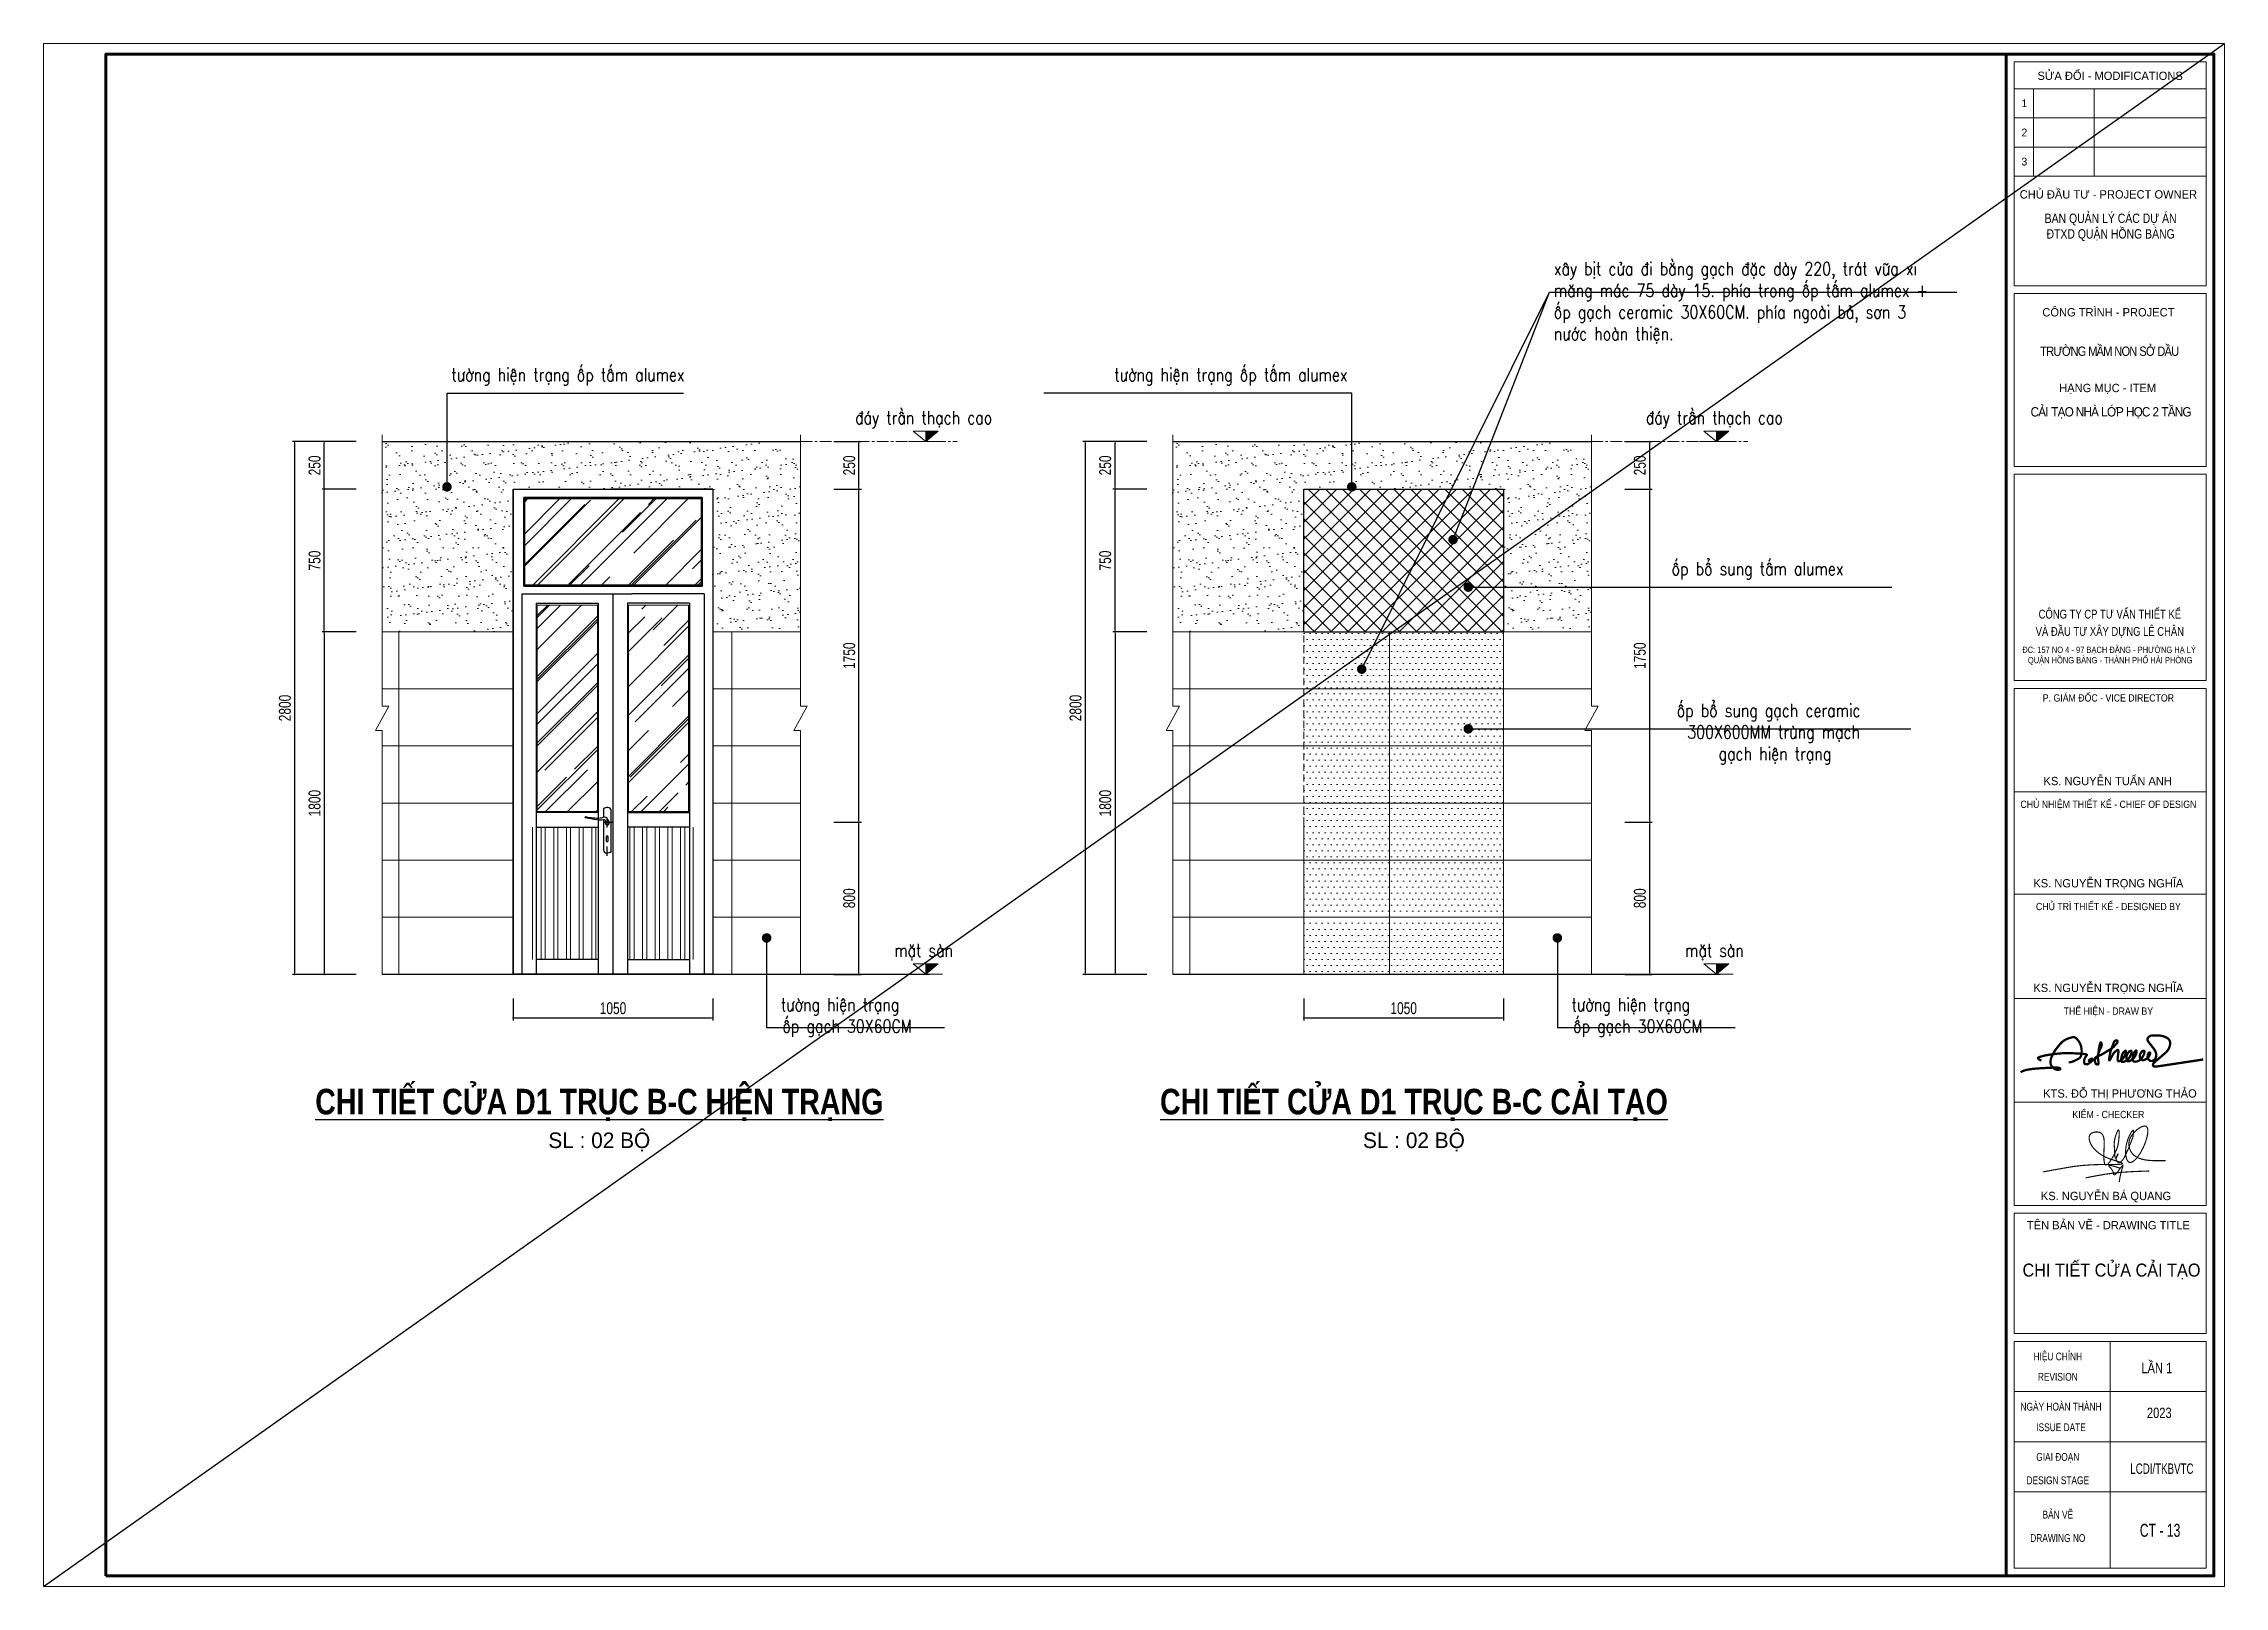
# Model space of a CAD drawing. Header units: millimetres. Extents: x -519517 to -431282, y -372679 to 113618.
# Drawn here: x -490082 to -478616, y -322892 to -314784 of the extents above; entities that cross this region are included whole.
import ezdxf
from ezdxf.enums import TextEntityAlignment as Align

# ---------------------------------------------------------------- set-up
doc = ezdxf.new("R2010")
doc.units = ezdxf.units.MM
doc.header["$LTSCALE"] = 5
for name, pattern in [('CENTER2', [28.575, 19.05, -3.175, 3.175, -3.175]), ('CENTERX2', [4, 2.5, -0.5, 0.5, -0.5]), ('DASHDOT', [1, 0.5, -0.25, 0, -0.25]), ('HIDDEN', [0.375, 0.25, -0.125]), ('HO-01', [60, 10, -10, 0, -10, 10, -10, 0, -10])]:
    doc.linetypes.add(name, pattern=pattern)
doc.layers.get('0').update_dxf_attribs({"linetype": 'CENTER2'})
for name, color, linetype, lineweight in [('08. Net Text', 3, 'Continuous', 13), ('BICO-250-HATCH', 250, 'Continuous', 9), ('BICO-9-NÉT CỬA', 9, 'Continuous', 25), ('Khungten_LCDI', 7, 'Continuous', 25), ('LC Dim', 8, 'Continuous', 18), ('LC Hatch', 252, 'Continuous', 9), ('LC ISO', 153, 'Continuous', 13), ('LC Net dam 1', 30, 'Continuous', 30), ('LC Net khuat', 4, 'HIDDEN', 13), ('LC Net thay', 7, 'Continuous', 25), ('LC Net truc', 79, 'DASHDOT', 13), ('LC Text1', 3, 'Continuous', 20), ('LC Text2', 7, 'Continuous', 25), ('v-MANH', 147, 'Continuous', 5)]:
    doc.layers.add(name, color=color, linetype=linetype, lineweight=lineweight)
doc.layers.add('KCS_Plotter', color=11, linetype='Continuous', plot=False)
doc.layers.add('NTHAT', color=8, linetype='Continuous')
doc.layers.add('Vat lieu 2', color=48, linetype='Continuous')
doc.styles.add('HOATBIF', font='hoatbif.shx', dxfattribs={"width": 0.75})
doc.styles.add('Khungten', font='VHAVAN.TTF', dxfattribs={"width": 0.9, "height": 5000})
doc.styles.add('LC 1', font='VHAVANB.TTF')
doc.styles.add('LC 3', font='vnsimli.shx', dxfattribs={"width": 0.75})
doc.styles.add('LC3', font='VHARIALB.TTF', dxfattribs={"width": 0.8})
doc.styles.add('T1', font='Vnsimli.shx', dxfattribs={"width": 0.8})
doc.styles.add('Text Khung Ten', font='VHAVAN.TTF')
doc.styles.add('Title', font='VHBLACK.TTF')
doc.styles.add('VnAvantH', font='VHAVANB.TTF', dxfattribs={"width": 0.6})
doc.dimstyles.new('1-100(1-25)', dxfattribs={"dimscale": 25, "dimtxt": 2.5, "dimasz": 0.35, "dimexe": 0.5, "dimexo": 1, "dimgap": 0.8, "dimtad": 1, "dimdec": 0, "dimzin": 0, "dimdsep": 46, "dimtxsty": 'HOATBIF', "dimblk1": 'DOT', "dimblk2": 'DOT', "dimsah": 1, "dimcen": -1, "dimdle": 1, "dimclrd": 256, "dimclre": 256, "dimclrt": 4, "dimadec": 3, "dimazin": 2, "dimtfac": 0.333333, "dimtdec": 0, "dimtix": 1, "dimtmove": 2, "dimatfit": 3, "dimldrblk": 'DOT', "dimfxl": 1, "dimtvp": 0.833333, "dimtolj": 1, "dimtzin": 0, "dimarcsym": 0})
pattern_1 = [(45, (356180.88, 1038.7), (150.8683, 402.31547), [2667, -355.6, 889, -177.8]), (45, (356285.23, 1268.77), (-292.93595, 41.48878), [533.4, -58.674, 1066.8, -133.35]), (45, (356136.88, 1208.43), (569.527843, 737.99745), [1422.4, -248.92, 711.2, -177.8])]

msp = doc.modelspace()

# ---------------------------------------------------------------- texts
at = {"layer": 'LC Text1', "color": 3, "style": 'LC 3'}
for s, insert, char_height, width, attachment_point in [('{\\W0.8;x©y bÞt cöa ®i b»ng g¹ch ®Æc dµy 220, tr¸t v÷a xi m¨ng m¸c 75 dµy 15. phÝa trong èp tÊm alumex + èp g¹ch ceramic 30X60CM. phÝa ngoµi b¶, s¬n 3 n\xadíc hoµn thiÖn.}', (-482141.8, -315933.5), 68.2492, 2145.482, 1), ('{\\W0.8;t\xadêng hiÖn tr¹ng èp tÊm alumex}', (-487938.1, -316490.5), 68.249, 1556.763, 1), ('{\\W0.8;t\xadêng hiÖn tr¹ng èp tÊm alumex}', (-483226.5, -316490.5), 68.249, 1556.763, 3), ('{\\W0.8;èp bæ sung tÊm alumex}', (-481522.4, -317509.9), 68.249, 1114.769, 1), ('\\pi0.34125;{\\W0.8;èp bæ sung g¹ch ceramic \\P\\pi55.59056;300X600MM trïng m¹ch \\P\\pi220.68852;g¹ch hiÖn tr¹ng}', (-481495.7, -318254.9), 68.249, 1203.168, 1), ('\\pi51.76878;{\\W0.8;t\xadêng hiÖn tr¹ng \\P\\pi60.21868;èp g¹ch 30X60CM}', (-486257.6, -319800.2), 68.249, 910.828, 1), ('\\pi51.76878;{\\W0.8;t\xadêng hiÖn tr¹ng \\P\\pi60.21868;èp g¹ch 30X60CM}', (-482100.2, -319800.2), 68.249, 910.828, 1)]:
    msp.add_mtext(s, dxfattribs=dict(at, insert=insert, char_height=char_height, width=width, attachment_point=attachment_point))

# ---------------------------------------------------------------- blocks, each defined once
blk = doc.blocks.new('NGUYEN BA QUANG')
at = {"layer": 'LC ISO', "const_width": 54}
for points in [[(-3416, -557, -0.0010233), (-2231, -345, -0.0083849), (-1869, -289, -0.0261139), (-905, -212, -0.0071659), (-491, -205, 0.0017735), (-49, -203, 0.0097361), (200, -197, 0.025773), (331, -186, 0.0544649), (383, -173, 0.09183), (397, -166, 0.3862622), (399, -152, 0.1297931), (379, -135, 0.0368009), (321, -108, 0.0161279), (184, -59, -0.0067357), (-183, 62, -0.0239236), (-416, 154, -0.0467855), (-684, 310, -0.0415094), (-918, 503, -0.092678), (-1136, 813, -0.0777785), (-1199, 1035, -0.0701065), (-1196, 1141, -0.2015724), (-1106, 1286, -0.0918868), (-982, 1343, -0.1188506), (-732, 1351, -0.227561), (-543, 1208, -0.0557164), (-508, 1121, -0.0357413), (-487, 1019, -0.0227565), (-478, 904, -0.0186777), (-477, 714, 0.0053615), (-493, 294, 0.0225006), (-487, 25, 0.0249561), (-474, -85, 0.051878), (-451, -169, 0.0840037), (-427, -209, 0.302699), (-372, -224, 0.0910284), (-331, -204, 0.0457694), (-285, -164, 0.0314074), (-218, -87, 0.0264732), (-114, 66, 0.0388783), (124, 530, 0.0633875), (207, 831, 0.0303767), (243, 1236, 0.019395), (241, 1350, 0.050857), (231, 1429, 0.0892589), (221, 1451, 0.4461927), (202, 1454, 0.0896702), (185, 1438, 0.0483152), (156, 1388, 0.0245678), (114, 1288, 0.037087), (24, 971, 0.0681105), (7, 722, 0.0074038), (19, 571, -0.0098205), (27, 442, 0.0137748), (38, 214, 0.0239914), (46, 154, 0.0686415), (58, 113, 0.1684949), (71, 99, 0.190472), (82, 99, 0.1357526), (102, 116, 0.0425465), (133, 165, 0.0372468), (185, 280, 0.0834618), (192, 310, 0.7523962), (189, 311, 0.0771033), (170, 286, 0.0677775), (106, 135, 0.0796422), (97, 52, 0.0761501), (107, 12, 0.0908181), (168, -77, 0.1629919), (233, -111, 0.1345346), (287, -101, 0.0461347), (315, -85, 0.0588999), (372, -33, 0.0334464), (431, 44, 0.0204929), (492, 142, 0.0189308), (584, 325, 0.0123147), (712, 617, 0.006262), (906, 1114)], [(906, 1114, 0.0068212), (929, 1272, 0.0117745), (937, 1340, 0.0262664), (938, 1394, 0.0521035), (935, 1423, 0.0767832), (930, 1436, 0.1639711), (923, 1442, 0.1700422), (914, 1442, 0.0804787), (902, 1436, 0.05585), (881, 1417, 0.0310563), (847, 1375, 0.0252032), (791, 1286, 0.116129), (556, 476, 0.0619741), (575, 166, 0.0453647), (610, 47, 0.0706763), (660, -41, 0.0914148), (710, -86, 0.1469051), (783, -104, 0.0684475), (833, -95, 0.0496358), (885, -72, 0.0539859), (978, -6, 0.0292093), (1056, 69, 0.0213044), (1134, 162, 0.0254909), (1250, 329, 0.0688733), (1561, 1027, 0.0177299), (1596, 1171, 0.0376973), (1624, 1368, 0.0290371), (1623, 1453, 0.0428799), (1613, 1525, 0.0667264), (1590, 1583, 0.1004946), (1556, 1623, 0.1118715), (1508, 1644, 0.0546311), (1469, 1647, 0.0411791), (1426, 1643, 0.04561), (1355, 1623, 0.0496701), (1225, 1558, 0.1094288), (829, 1164, 0.0504697), (753, 1012, 0.3681263), (1079, 156, 0.0406548), (1223, 90, 0.031441), (1383, 42, 0.0235031), (1557, 9, 0.0170839), (1742, -10, 0.0119355), (1936, -19, 0.0091334), (2206, -21, 0.0029154), (2480, -16)], [(-1368, -847, -0.0040515), (-800, -737, -0.0263843), (342, -582, -0.0063389), (726, -556, -0.0042152), (1111, -537, -0.0026292), (1689, -517)], [(274, -380, 0.0025836), (99, -322, 0.0048292), (-9, -289, 0.0095493), (-104, -262, 0.0201896), (-180, -245, 0.0203908), (-210, -242, 0.0377921), (-233, -241, 0.0838906), (-249, -244, 0.1298664), (-256, -250, 0.1706473), (-258, -257, 0.0741418), (-257, -264, 0.0433302), (-253, -271, 0.0389821), (-240, -290, 0.0183814), (-209, -327, -0.0061446), (-155, -388, -0.0171614), (-112, -442, -0.0291793), (-72, -502, -0.0562767), (-39, -577, -0.0254161), (-31, -610, -0.0032474), (-24, -652, 0.0333155), (-18, -677, 0.0556315), (-12, -689, 0.0875211), (-5, -698, 0.1582798), (8, -703, 0.0777698), (18, -702, 0.0514953), (30, -698, 0.0483803), (50, -685, 0.02792), (72, -667, 0.0212153), (104, -635, 0.0127575), (138, -596, 0.0113536), (192, -528, 0.0059453), (265, -430, -0.0079036), (360, -301, -0.0114833), (384, -270, -0.0278225), (404, -249, -0.066961), (415, -240, -0.1235452), (420, -238, -0.2485841), (424, -240, -0.1208396), (426, -246, -0.0645966), (426, -260, -0.0270083), (421, -289, -0.0113062), (411, -326, -0.0070848), (384, -419, 0.0077733), (340, -569, 0.0316199), (266, -923, 0.0047948), (248, -1055)]]:
    blk.add_lwpolyline(points, format="xyb", dxfattribs=at)
blk = doc.blocks.new('CK THAO')
at = {"layer": 'LC ISO', "const_width": 60}
for points in [[(21873, -82516), (21924, -82491), (21950, -82481), (21969, -82474), (21981, -82470), (21991, -82467), (22001, -82464), (22014, -82461), (22025, -82458), (22037, -82455), (22057, -82451), (22068, -82449), (22080, -82446), (22097, -82444), (22129, -82439), (22159, -82435), (22189, -82431), (22205, -82429), (22225, -82427), (22244, -82425), (22262, -82424), (22280, -82422), (22304, -82420), (22336, -82418), (22363, -82416), (22376, -82415), (22394, -82414), (22448, -82411), (22470, -82409), (22494, -82408), (22518, -82406), (22535, -82405), (22561, -82404), (22595, -82402), (22630, -82401), (22651, -82400), (22666, -82399), (22681, -82399), (22688, -82398), (22696, -82398), (22704, -82398), (22709, -82398), (22715, -82397), (22721, -82397), (22729, -82397), (22736, -82397), (22743, -82397), (22749, -82397), (22755, -82397), (22768, -82397), (22776, -82396), (22788, -82396), (22796, -82396), (22808, -82396), (22817, -82396), (22822, -82396), (22831, -82396), (22831, -82396), (22843, -82397), (22860, -82399), (22875, -82401), (22885, -82403), (22888, -82404), (22889, -82405), (22889, -82405), (22892, -82406), (22893, -82407), (22895, -82408), (22897, -82409), (22899, -82410), (22900, -82411), (22902, -82412), (22902, -82412), (22903, -82413), (22903, -82413), (22905, -82415), (22906, -82417), (22907, -82418), (22908, -82420), (22910, -82422), (22910, -82422), (22910, -82424), (22911, -82426), (22912, -82426), (22912, -82427), (22912, -82428), (22912, -82428), (22912, -82428), (22912, -82428), (22912, -82429), (22912, -82430), (22912, -82431), (22912, -82432), (22912, -82433), (22912, -82434), (22912, -82434), (22911, -82435), (22911, -82435), (22911, -82436), (22910, -82437), (22910, -82438), (22910, -82438), (22909, -82439), (22908, -82439), (22908, -82440), (22907, -82440), (22907, -82441), (22906, -82441), (22906, -82441), (22905, -82442), (22904, -82442), (22904, -82443), (22903, -82443), (22903, -82443), (22902, -82444), (22900, -82444), (22899, -82445), (22898, -82445), (22896, -82446), (22892, -82447), (22887, -82449), (22882, -82450), (22873, -82451), (22868, -82452), (22860, -82453), (22855, -82453), (22848, -82453), (22835, -82453), (22823, -82451), (22809, -82448), (22799, -82445), (22785, -82439), (22776, -82434), (22768, -82430), (22755, -82423), (22743, -82415), (22731, -82406), (22721, -82397), (22703, -82379), (22695, -82369), (22680, -82346), (22670, -82324), (22663, -82303), (22659, -82280), (22659, -82280), (22657, -82245), (22658, -82222), (22662, -82195), (22670, -82159), (22679, -82133), (22693, -82098), (22717, -82048), (22728, -82027), (22764, -81967), (22796, -81921), (22796, -81921), (22828, -81879), (22852, -81849), (22866, -81831), (22866, -81831), (22886, -81808), (22886, -81808), (22906, -81785), (22906, -81785), (22924, -81765), (22924, -81765), (22943, -81746), (22954, -81735), (22968, -81723), (22980, -81713), (22992, -81703), (23007, -81692), (23019, -81684), (23033, -81675), (23047, -81667), (23068, -81656), (23085, -81648), (23105, -81640), (23127, -81632), (23144, -81626), (23161, -81621), (23174, -81617), (23188, -81613), (23204, -81609), (23222, -81604), (23232, -81602), (23239, -81602), (23239, -81602), (23240, -81601), (23242, -81601), (23243, -81601), (23245, -81601), (23246, -81601), (23247, -81601), (23249, -81601), (23250, -81600), (23250, -81600), (23251, -81600), (23251, -81600), (23255, -81600), (23258, -81600), (23263, -81600), (23264, -81601), (23264, -81601), (23268, -81601), (23277, -81602), (23286, -81604), (23310, -81616), (23317, -81621), (23326, -81629), (23336, -81638), (23344, -81647), (23351, -81653), (23358, -81662), (23375, -81681), (23383, -81692), (23393, -81706), (23401, -81717), (23417, -81744), (23426, -81760), (23440, -81790), (23448, -81811), (23456, -81838), (23456, -81838), (23467, -81893), (23472, -81943), (23472, -81958), (23472, -81982), (23471, -81997), (23469, -82024), (23468, -82035), (23465, -82053), (23465, -82053), (23459, -82078), (23459, -82078), (23451, -82101), (23424, -82139), (23401, -82158), (23372, -82176), (23348, -82189), (23348, -82189), (23295, -82214), (23256, -82231), (23196, -82252), (23154, -82259), (23134, -82259)], [(25205, -81700), (25201, -81692), (25196, -81679), (25194, -81670), (25193, -81661), (25193, -81652), (25195, -81642), (25199, -81632), (25203, -81623), (25206, -81617), (25212, -81609), (25217, -81603), (25224, -81596), (25234, -81587), (25242, -81581), (25251, -81576)], [(25242, -81581), (25260, -81571), (25284, -81562), (25309, -81557), (25341, -81554), (25378, -81554), (25412, -81554), (25450, -81555)], [(25450, -81555), (25511, -81558), (25568, -81566), (25603, -81574), (25642, -81588), (25683, -81607), (25715, -81625), (25744, -81650), (25767, -81680), (25784, -81722), (25788, -81756), (25784, -81800), (25774, -81841), (25759, -81881), (25742, -81916), (25722, -81947), (25685, -81991), (25660, -82015), (25603, -82063), (25360, -82272), (25345, -82295), (25336, -82329), (25342, -82346)], [(23724, -82236), (23724, -82236), (23715, -82244), (23708, -82251), (23693, -82264), (23693, -82264), (23683, -82272), (23670, -82282), (23657, -82291), (23639, -82301), (23625, -82306), (23614, -82309), (23602, -82311), (23591, -82311), (23552, -82299), (23540, -82271), (23537, -82256), (23536, -82244), (23536, -82228), (23537, -82214), (23538, -82205), (23540, -82192), (23543, -82178), (23549, -82162), (23556, -82147), (23564, -82134), (23570, -82123), (23578, -82113), (23587, -82099), (23594, -82089), (23599, -82081), (23605, -82071), (23606, -82061), (23581, -82046), (23556, -82043), (23531, -82040), (23512, -82039), (23468, -82035), (23436, -82033), (23416, -82031), (23377, -82029), (23357, -82028), (23327, -82026), (23300, -82024), (23271, -82023), (23239, -82022), (23205, -82020), (23169, -82019), (23145, -82019), (23117, -82019), (23102, -82019), (23073, -82019), (23043, -82019), (23009, -82020), (22984, -82021), (22949, -82023), (22904, -82026), (22885, -82028), (22841, -82032), (22799, -82037), (22739, -82045), (22685, -82052), (22637, -82058), (22612, -82062), (22580, -82067), (22561, -82070), (22534, -82075), (22502, -82082), (22465, -82090), (22437, -82098), (22403, -82108), (22388, -82113), (22377, -82117), (22365, -82121), (22344, -82130), (22335, -82135), (22330, -82150), (22343, -82173), (22370, -82190), (22420, -82212)], [(23715, -82171), (23708, -82174), (23697, -82178), (23690, -82182), (23675, -82193), (23667, -82205), (23665, -82209), (23663, -82215), (23662, -82217), (23662, -82217), (23662, -82219), (23664, -82223), (23679, -82225), (23691, -82223)], [(23691, -82223), (23694, -82223), (23710, -82220), (23748, -82211), (23772, -82203), (23793, -82193), (23820, -82177), (23831, -82169), (23831, -82169), (23846, -82155)], [(23720, -82240), (23729, -82232), (23732, -82229), (23737, -82224), (23741, -82219), (23744, -82216), (23746, -82212), (23751, -82204), (23753, -82198), (23755, -82189), (23755, -82184), (23755, -82180), (23755, -82176), (23754, -82171), (23753, -82168), (23751, -82165), (23748, -82162), (23742, -82161), (23737, -82163), (23733, -82164), (23727, -82166), (23720, -82169), (23715, -82171)], [(23890, -82320), (23884, -82319), (23877, -82318), (23872, -82316), (23866, -82313), (23859, -82309), (23855, -82306), (23849, -82301), (23843, -82295), (23843, -82295), (23834, -82279), (23829, -82268), (23824, -82249), (23821, -82236), (23818, -82224), (23815, -82209), (23813, -82191), (23813, -82181), (23816, -82163), (23828, -82139), (23842, -82126), (23883, -82102), (23918, -82088), (23936, -82081)], [(23847, -82156), (23863, -82135), (23876, -82115), (23885, -82099), (23894, -82078), (23903, -82054), (23912, -82028), (23924, -81993), (23932, -81969), (23947, -81931), (23960, -81903), (23972, -81880), (23981, -81861), (23991, -81834), (23997, -81804), (23994, -81775), (23992, -81768), (23991, -81766), (23990, -81762), (23989, -81758), (23987, -81755), (23986, -81753), (23985, -81751), (23984, -81748), (23982, -81745), (23980, -81742), (23978, -81740), (23976, -81739), (23974, -81739), (23968, -81740), (23959, -81746), (23958, -81748), (23957, -81751), (23956, -81753), (23955, -81757), (23955, -81760), (23954, -81764), (23952, -81774), (23949, -81785), (23946, -81796), (23946, -81796), (23943, -81809), (23943, -81809), (23938, -81826), (23938, -81826), (23937, -81832), (23935, -81838), (23933, -81847), (23933, -81847), (23931, -81858)], [(23931, -81858), (23931, -81858), (23927, -81881), (23925, -81896), (23922, -81922), (23921, -81938), (23917, -81976), (23898, -82129), (23899, -82155), (23902, -82185), (23907, -82219), (23907, -82219), (23910, -82248), (23911, -82271), (23911, -82289), (23910, -82293), (23910, -82297), (23909, -82300), (23908, -82302), (23908, -82302), (23907, -82305), (23906, -82307), (23906, -82307), (23905, -82310), (23903, -82313), (23899, -82317), (23898, -82318), (23896, -82318), (23896, -82318), (23895, -82319), (23891, -82319), (23890, -82320)], [(23936, -82081), (23964, -82069), (23984, -82059), (24000, -82051), (24021, -82040), (24041, -82028), (24067, -82013), (24085, -82002), (24116, -81982), (24137, -81969), (24159, -81956), (24185, -81940), (24207, -81927), (24251, -81900), (24282, -81876), (24308, -81852), (24333, -81826), (24355, -81803)], [(24344, -81697), (24337, -81703), (24328, -81714), (24313, -81740), (24306, -81758), (24299, -81776), (24290, -81802), (24282, -81822), (24282, -81822), (24264, -81865), (24230, -81962), (24221, -81997), (24217, -82020), (24200, -82109), (24194, -82146), (24193, -82161), (24191, -82172), (24191, -82182), (24191, -82190), (24192, -82198), (24192, -82198), (24195, -82204), (24199, -82204), (24204, -82202), (24210, -82193), (24215, -82188), (24217, -82184), (24220, -82180), (24223, -82176), (24225, -82172), (24228, -82168), (24230, -82165), (24232, -82161), (24234, -82158), (24236, -82154), (24238, -82151)], [(24238, -82151), (24247, -82135), (24253, -82123), (24262, -82106), (24269, -82090), (24276, -82077), (24282, -82066), (24292, -82047), (24299, -82036), (24308, -82022), (24321, -82006), (24331, -81996), (24344, -81984), (24354, -81975), (24368, -81964), (24370, -81962), (24371, -81961), (24374, -81959), (24377, -81957), (24393, -81946), (24403, -81941), (24405, -81940), (24405, -81940), (24407, -81939), (24407, -81939), (24411, -81938), (24411, -81938), (24416, -81937), (24417, -81936), (24420, -81937), (24422, -81937), (24424, -81938), (24426, -81939), (24428, -81940), (24430, -81944), (24431, -81947), (24433, -81952), (24434, -81955), (24434, -81959), (24435, -81963)], [(24355, -81803), (24377, -81780), (24398, -81753), (24411, -81724), (24410, -81700), (24403, -81690), (24403, -81690), (24396, -81685), (24384, -81683), (24374, -81684), (24364, -81686), (24352, -81692), (24344, -81697), (24337, -81703)], [(24435, -81963), (24435, -81969), (24435, -81976), (24435, -81986), (24434, -81998), (24433, -82006), (24416, -82121), (24413, -82183), (24418, -82206)], [(24415, -82197), (24422, -82214), (24427, -82222), (24433, -82228), (24442, -82231), (24450, -82231), (24457, -82229), (24467, -82226), (24474, -82222), (24489, -82213), (24499, -82206), (24499, -82206), (24520, -82190), (24536, -82177), (24556, -82158), (24566, -82143), (24575, -82128), (24583, -82113), (24592, -82096), (24601, -82080), (24609, -82063), (24617, -82045), (24623, -82025), (24628, -82006), (24631, -81981), (24629, -81961), (24627, -81957), (24627, -81957), (24627, -81957), (24623, -81954), (24620, -81953), (24616, -81954), (24611, -81957), (24606, -81960), (24600, -81964), (24595, -81969), (24589, -81974), (24582, -81981), (24577, -81987), (24566, -81999), (24558, -82009), (24548, -82025), (24539, -82044), (24531, -82064), (24524, -82087), (24518, -82107), (24513, -82128), (24509, -82148), (24507, -82167), (24508, -82199), (24510, -82221), (24518, -82239), (24529, -82246), (24539, -82248), (24552, -82248), (24564, -82246), (24592, -82239), (24627, -82218), (24654, -82200), (24654, -82200), (24683, -82176), (24703, -82156), (24722, -82131), (24733, -82114), (24746, -82090), (24758, -82063), (24767, -82036), (24773, -82009), (24777, -81983), (24773, -81963), (24764, -81956), (24746, -81960), (24729, -81968), (24712, -81980), (24687, -82007), (24676, -82027), (24663, -82053), (24653, -82076), (24646, -82098), (24642, -82129), (24642, -82153), (24644, -82168), (24646, -82182), (24652, -82201), (24663, -82222), (24678, -82229), (24697, -82231), (24715, -82229), (24736, -82222), (24753, -82213)], [(24753, -82213), (24766, -82205), (24778, -82196), (24788, -82188), (24799, -82180), (24808, -82172), (24825, -82156), (24841, -82138), (24854, -82122), (24863, -82108), (24872, -82093), (24879, -82077), (24886, -82061), (24893, -82043), (24899, -82029), (24909, -82001), (24909, -81980), (24908, -81971), (24906, -81962), (24903, -81956), (24899, -81951), (24896, -81950), (24892, -81950), (24890, -81951), (24886, -81953), (24883, -81956), (24878, -81960), (24873, -81965), (24869, -81970), (24866, -81974), (24850, -82004)], [(24863, -81978), (24863, -81978), (24845, -82005), (24837, -82020), (24828, -82043), (24820, -82067), (24813, -82093), (24809, -82111), (24805, -82140), (24804, -82175), (24812, -82210), (24820, -82221), (24831, -82230), (24842, -82237), (24856, -82241), (24867, -82242)], [(24867, -82242), (24888, -82241), (24906, -82238), (24925, -82233), (24937, -82229), (24964, -82217), (24995, -82197), (25013, -82183), (25042, -82152), (25068, -82112), (25084, -82083), (25096, -82056), (25104, -82034), (25110, -82015), (25115, -81988), (25114, -81970), (25110, -81961), (25107, -81959), (25100, -81956), (25095, -81955), (25089, -81954), (25081, -81955), (25073, -81957), (25065, -81960), (25059, -81964), (25054, -81969), (25049, -81973), (25045, -81979)], [(25047, -81976), (25037, -81989), (25027, -82002), (25016, -82020), (25005, -82040), (24999, -82053), (24993, -82076), (24991, -82102), (24993, -82120), (24998, -82138)], [(24998, -82138), (24998, -82138), (25004, -82151), (25012, -82162), (25019, -82172), (25030, -82182), (25038, -82189), (25050, -82196), (25064, -82200), (25082, -82201), (25098, -82200), (25125, -82191), (25173, -82163), (25218, -82121), (25240, -82089), (25249, -82071), (25259, -82048), (25264, -82034), (25265, -82023), (25264, -82015), (25261, -82010), (25258, -82007), (25255, -82005), (25252, -82002), (25249, -82001), (25247, -82001), (25241, -82001), (25238, -82003), (25233, -82007), (25229, -82010), (25226, -82014), (25222, -82021)], [(25195, -82090), (25195, -82102), (25195, -82116), (25199, -82138), (25204, -82154), (25211, -82168), (25218, -82179), (25233, -82195), (25250, -82210), (25268, -82219), (25287, -82224), (25305, -82224), (25329, -82219), (25349, -82210), (25372, -82194), (25389, -82176), (25404, -82152), (25412, -82133), (25420, -82102), (25426, -82056), (25406, -81983), (25373, -81921), (25319, -81850), (25273, -81792), (25233, -81740), (25205, -81700)], [(25224, -82017), (25215, -82031), (25209, -82043), (25203, -82057), (25198, -82075), (25195, -82090)], [(25338, -82336), (25347, -82353), (25354, -82360), (25365, -82367), (25378, -82371), (25400, -82371), (25430, -82368), (25583, -82346), (26653, -82184)]]:
    blk.add_lwpolyline(points, dxfattribs=at)
blk = doc.blocks.new('lcdi fix')
at = {"layer": 'Defpoints', "lineweight": 0}
blk.add_lwpolyline([(-1200, -14850), (-1200, 14850), (40800, 14850), (40800, -14850)], close=True, dxfattribs=at)
at = {"layer": 'Khungten_LCDI', "color": 5, "lineweight": 60}
blk.add_line((36600, 14650), (36600, -14650), dxfattribs=at)
at = {"layer": 'Khungten_LCDI', "color": 5, "lineweight": 25}
blk.add_line((40600, -14650), (40600, 14650), dxfattribs=at)
at = {"layer": 'Khungten_LCDI', "color": 9, "lineweight": 15}
for p, q in [((36750, 13981), (40450, 13981)), ((37123, 13981), (37123, 12297)), ((38293, 13981), (38293, 12297)), ((36750, 13420), (40450, 13420)), ((36750, 12858), (40450, 12858)), ((36750, 12297), (40450, 12297)), ((38600, -10133), (38600, -14500)), ((40450, -11100), (36750, -11100)), ((40450, -12067), (36750, -12067)), ((40450, -13033), (36750, -13033))]:
    blk.add_line(p, q, dxfattribs=at)
at = {"layer": 'Khungten_LCDI', "color": 5, "lineweight": 60}
blk.add_lwpolyline([(0, -14650), (0, 14650), (40600, 14650), (40600, -14650)], close=True, dxfattribs=at)
at = {"layer": 'Khungten_LCDI', "color": 9, "lineweight": 15}
for points in [[(36750, 10190), (40450, 10190), (40450, 14500), (36750, 14500)], [(36750, 6712), (40450, 6712), (40450, 10040), (36750, 10040)], [(36750, 2587), (40450, 2587), (40450, 6562), (36750, 6562)], [(36750, 446), (40450, 446), (40450, 2437), (36750, 2437)], [(36750, -1522), (40450, -1522), (40450, 446), (36750, 446)], [(36750, -1522), (40450, -1522), (40450, -3535), (36750, -3535)], [(36750, -1522), (40450, -1522), (40450, -3535), (36750, -3535)], [(36750, -5526), (40450, -5526), (40450, -3535), (36750, -3535)], [(36750, -7517), (40450, -7517), (40450, -5526), (36750, -5526)], [(36750, -9983), (40450, -9983), (40450, -7667), (36750, -7667)], [(36750, -14500), (40450, -14500), (40450, -10133), (36750, -10133)]]:
    blk.add_lwpolyline(points, close=True, dxfattribs=at)
at = {"layer": 'LC Net dam 1'}
for name, p, xscale, yscale, zscale in [('CK THAO', (20771, 55798), 0.736210366573874, 0.736210366573874, 0.736210366573874), ('NGUYEN BA QUANG', (38676, -6647), 0.4, 0.4, 0.4)]:
    blk.add_blockref(name, p, dxfattribs=dict(at, xscale=xscale, yscale=yscale, zscale=zscale))
at = {"color": 7}
for s, style, p in [('söa ®æi - modifications', 'Khungten', (38600, 14151)), ('chñ ®Çu t\xad - project owner', 'Khungten', (38566, 11868)), ('c«ng tr×nh - PROJECT', 'Khungten', (38566, 9598)), ('h¹ng môc - item', 'Khungten', (38552, 8141)), ('ks. nguyÔn tuÊn anh', 'VnAvantH', (38553, 574)), ('ks. nguyÔn träng nghÜa', 'VnAvantH', (38565, -1394)), ('ks. nguyÔn träng nghÜa', 'VnAvantH', (38565, -3408)), ('ks. nguyÔn b¸ quang', 'VnAvantH', (38520, -7414)), ('tªn b¶n vÏ - drawing title', 'Khungten', (38566, -7977))]:
    blk.add_text(s, height=160, dxfattribs=dict(at, style=style)).set_placement(p, align=Align.CENTER)
for s, height, style, width, p in [('c«ng ty cp t\xad vÊn thiÕt kÕ', 170, 'Title', 0.8, (38594, 3782)), ('vµ ®Çu t\xad x©y dùng lª ch©n', 170, 'Title', 0.8, (38594, 3449)), ('P. gi¸m ®èc - VICE director', 140, 'Khungten', 0.9, (38566, 2184)), ('chñ nhiÖm thiÕt kÕ - chief of design', 140, 'Khungten', 0.9, (38566, 136)), ('chñ tr× thiÕt kÕ - designed by', 140, 'Khungten', 0.9, (38566, -1832)), ('thÓ hiÖn - draw by', 140, 'Khungten', 0.9, (38566, -3845)), ('kiÓm - checker', 140, 'Khungten', 0.9, (38566, -5836)), ('hiÖu chØnh', 150, 'Khungten', 0.8, (37592, -10499)), ('revision', 150, 'Khungten', 0.8, (37592, -10891)), ('ngµy hoµn thµnh', 150, 'Khungten', 0.8, (37654, -11466)), ('issue date', 150, 'Khungten', 0.8, (37654, -11862)), ('giai ®o¹n', 150, 'Khungten', 0.8, (37592, -12433)), (' lcdi/tkbvtc', 200, 'Title', 0.7, (39571, -12684)), ('design stage', 150, 'Khungten', 0.8, (37592, -12883)), ('b¶n vÏ', 150, 'Khungten', 0.8, (37592, -13544)), ('drawing nO', 150, 'Khungten', 0.8, (37592, -13994))]:
    blk.add_text(s, height=height, dxfattribs=dict(at, style=style, width=width)).set_placement(p, align=Align.CENTER)
at = {"color": 7, "style": 'VnAvantH'}
blk.add_text('kts. ®ç thÞ ph\xad¬ng th¶o ', height=160, dxfattribs=at).set_placement((37310, -5441))
at = {"color": 4, "char_height": 180, "attachment_point": 5, "style": 'Khungten'}
for s, insert, width in [('{\\f.VnArialH|b0|i0|c0|p34;\\W0.8;ban qu¶n lý c¸c dù ¸n \\P®txd quËn hång bµng}', (38609, 11313), 3619.87), ('{\\f.VnArialH|b0|i0|c0|p34;\\W0.85;\\T0.9;tr\xadêng mÇm non së dÇu}', (38582, 8927), 3712.56), ('{\\f.VnArialH|b0|i0|c0|p34;\\T0.9;c¶i t¹o nhµ líp häc 2 tÇng}', (38609, 7742), 3712.56)]:
    blk.add_mtext(s, dxfattribs=dict(at, insert=insert, width=width))
at = {"color": 7, "insert": (38600, 3241), "char_height": 120, "attachment_point": 2, "style": 'Khungten'}
blk.add_mtext_dynamic_manual_height_columns('®c: 157 no 4 - 97 b¹ch ®»ng - ph\xadêng h¹ lý   quËn hång bµng - thµnh phè h¶i phßng ', width=3421.65, gutter_width=25, heights=[0], dxfattribs=at)
at = {"color": 7, "style": 'Khungten', "width": 0.8}
for tag, p in [('REVISION', (39499, -10746)), ('NGAYHT', (39546, -11609))]:
    blk.add_attdef(tag, text='', height=200, dxfattribs=at).set_placement(p, align=Align.CENTER)
at = {"layer": '08. Net Text', "color": 7, "style": 'Text Khung Ten'}
blk.add_text('1', height=150, dxfattribs=at).set_placement((36892, 13627))
at = {"layer": '08. Net Text', "color": 7, "ltscale": 2, "style": 'Text Khung Ten'}
for s, p in [('2', (36892, 13065)), ('3', (36892, 12504))]:
    blk.add_text(s, height=150, dxfattribs=at).set_placement(p)
at = {"layer": 'LC Text1', "style": 'Title', "width": 3.882085}
for tag, p, p2 in [('TENBANVE1', (36913, -8886), (40339, -8886)), ('TENBANVE2', (36913, -9562), (40339, -9562))]:
    blk.add_attdef(tag, text='', height=250, dxfattribs=at).set_placement(p, p2, align=Align.FIT)
at = {"layer": 'LC Text1', "style": 'Title', "width": 0.7}
blk.add_attdef('SOBANVE', text='', height=250, dxfattribs=at).set_placement((39562, -13896), align=Align.CENTER)
blk = doc.blocks.new('Caodo1')
at = {"layer": 'LC Text1'}
blk.add_hatch(color=256, dxfattribs=at).paths.add_polyline_path([(0, 200), (0, 0), (243, 200)])
for p, q in [((324, 0), (-324, 0)), ((0, 0), (0, 200))]:
    blk.add_line(p, q, dxfattribs=at)
blk.add_lwpolyline([(-243, 200), (243, 200), (0, 0), (0, 0)], close=True, dxfattribs=at)
at = {"layer": 'LC Text1', "style": 'T1', "width": 0.8}
blk.add_attdef('%%P0,00', text='', height=250, dxfattribs=at).set_placement((-39, 460), align=Align.MIDDLE_CENTER)
blk = doc.blocks.new('TIEUDE1')
at = {"layer": 'LC Text2', "color": 7, "style": 'LC 1'}
blk.add_attdef('TIªU§Ò', text='', height=5, dxfattribs=at).set_placement((0, 0), align=Align.BOTTOM_CENTER)
blk.add_attdef('TL', text='', height=3, dxfattribs=at).set_placement((0, -2), align=Align.TOP_CENTER)
blk = doc.blocks.new('DOT')
at = {"color": 0, "linetype": 'ByBlock'}
blk.add_line((-0.5, 0), (-1, 0), dxfattribs=at)
at = {"color": 0, "linetype": 'ByBlock', "const_width": 0.5}
blk.add_lwpolyline([(-0.25, 0, 1), (0.25, 0, 1)], format="xyb", close=True, dxfattribs=at)
blk = doc.blocks.new('*D476')
at = {"layer": 'Defpoints', "color": 0, "ltscale": 0.2, "transparency": 16777216}
for p in [(-485952, -318876), (-485795, -318876), (-485952, -319676)]:
    blk.add_point(p, dxfattribs=at)
at = {"layer": 'LC Dim', "lineweight": -2, "ltscale": 0.2, "transparency": 16777216}
for p, q in [((-485927, -318876), (-485782, -318876)), ((-485795, -319667), (-485795, -318884)), ((-485927, -319676), (-485782, -319676))]:
    blk.add_line(p, q, dxfattribs=at)
at = {"layer": 'LC Dim', "lineweight": -2, "ltscale": 0.2, "transparency": 16777216, "xscale": 8.75, "yscale": 8.75, "zscale": 8.75}
for p, rotation in [((-485795, -318876), 90), ((-485795, -319676), 270)]:
    blk.add_blockref('DOT', p, dxfattribs=dict(at, rotation=rotation))
at = {"layer": 'LC Dim', "color": 4, "ltscale": 0.2, "transparency": 16777216, "insert": (-485846, -319276), "char_height": 62.5, "attachment_point": 5, "rotation": 90, "style": 'HOATBIF'}
blk.add_mtext('\\A1;800', dxfattribs=at)
blk = doc.blocks.new('_Dot')
at = {"color": 0, "linetype": 'ByBlock', "lineweight": -2}
blk.add_line((-0.5, 0), (-1, 0), dxfattribs=at)
at = {"color": 0, "linetype": 'ByBlock', "const_width": 0.5}
blk.add_lwpolyline([(-0.25, 0, 1), (0.25, 0, 1)], format="xyb", close=True, dxfattribs=at)
blk = doc.blocks.new('*D477')
at = {"layer": 'Defpoints', "color": 0, "ltscale": 0.2, "transparency": 16777216}
for p in [(-485952, -317126), (-485795, -317126), (-485952, -318876)]:
    blk.add_point(p, dxfattribs=at)
at = {"layer": 'LC Dim', "lineweight": -2, "ltscale": 0.2, "transparency": 16777216}
for p, q in [((-485927, -317126), (-485782, -317126)), ((-485795, -318867), (-485795, -317134)), ((-485927, -318876), (-485782, -318876))]:
    blk.add_line(p, q, dxfattribs=at)
at = {"layer": 'LC Dim', "lineweight": -2, "ltscale": 0.2, "transparency": 16777216, "xscale": 8.75, "yscale": 8.75, "zscale": 8.75}
for p, rotation in [((-485795, -317126), 90), ((-485795, -318876), 270)]:
    blk.add_blockref('DOT', p, dxfattribs=dict(at, rotation=rotation))
at = {"layer": 'LC Dim', "color": 4, "ltscale": 0.2, "transparency": 16777216, "insert": (-485846, -318001), "char_height": 62.5, "attachment_point": 5, "rotation": 90, "style": 'HOATBIF'}
blk.add_mtext('\\A1;1750', dxfattribs=at)
blk = doc.blocks.new('*D470')
at = {"layer": 'Defpoints', "color": 0, "transparency": 16777216}
for p in [(-485952, -316876), (-485795, -316876), (-485952, -317126)]:
    blk.add_point(p, dxfattribs=at)
at = {"layer": 'LC Dim', "lineweight": -2, "transparency": 16777216}
for p, q in [((-485927, -316876), (-485782, -316876)), ((-485795, -317117), (-485795, -316884)), ((-485927, -317126), (-485782, -317126))]:
    blk.add_line(p, q, dxfattribs=at)
at = {"layer": 'LC Dim', "lineweight": -2, "transparency": 16777216, "xscale": 8.75, "yscale": 8.75, "zscale": 8.75}
for p, rotation in [((-485795, -316876), 90), ((-485795, -317126), 270)]:
    blk.add_blockref('DOT', p, dxfattribs=dict(at, rotation=rotation))
at = {"layer": 'LC Dim', "color": 4, "transparency": 16777216, "insert": (-485846, -317001), "char_height": 62.5, "attachment_point": 5, "rotation": 90, "style": 'HOATBIF'}
blk.add_mtext('\\A1;250', dxfattribs=at)
blk = doc.blocks.new('*D475')
at = {"layer": 'Defpoints', "color": 0, "ltscale": 0.2, "transparency": 16777216}
for p in [(-487613, -319778), (-486563, -319778), (-486563, -319905)]:
    blk.add_point(p, dxfattribs=at)
at = {"layer": 'LC Dim', "lineweight": -2, "ltscale": 0.2, "transparency": 16777216}
for p, q in [((-487613, -319803), (-487613, -319918)), ((-486563, -319803), (-486563, -319918)), ((-487605, -319905), (-486572, -319905))]:
    blk.add_line(p, q, dxfattribs=at)
at = {"layer": 'LC Dim', "lineweight": -2, "ltscale": 0.2, "transparency": 16777216, "xscale": 8.75, "yscale": 8.75, "zscale": 8.75, "rotation": 180}
blk.add_blockref('DOT', (-487613, -319905), dxfattribs=at)
at = {"layer": 'LC Dim', "lineweight": -2, "ltscale": 0.2, "transparency": 16777216, "xscale": 8.75, "yscale": 8.75, "zscale": 8.75}
blk.add_blockref('DOT', (-486563, -319905), dxfattribs=at)
at = {"layer": 'LC Dim', "color": 4, "ltscale": 0.2, "transparency": 16777216, "insert": (-487088, -319854), "char_height": 62.5, "attachment_point": 5, "style": 'HOATBIF'}
blk.add_mtext('\\A1;1050', dxfattribs=at)
blk = doc.blocks.new('*D471')
at = {"layer": 'Defpoints', "color": 0, "ltscale": 0.2, "transparency": 16777216}
for p in [(-488413, -317876), (-488606, -319676), (-488413, -319676)]:
    blk.add_point(p, dxfattribs=at)
at = {"layer": 'LC Dim', "lineweight": -2, "ltscale": 0.2, "transparency": 16777216}
for p, q in [((-488438, -317876), (-488618, -317876)), ((-488606, -317884), (-488606, -319667)), ((-488438, -319676), (-488618, -319676))]:
    blk.add_line(p, q, dxfattribs=at)
at = {"layer": 'LC Dim', "lineweight": -2, "ltscale": 0.2, "transparency": 16777216, "xscale": 8.75, "yscale": 8.75, "zscale": 8.75}
for p, rotation in [((-488606, -317876), 90), ((-488606, -319676), 270)]:
    blk.add_blockref('DOT', p, dxfattribs=dict(at, rotation=rotation))
at = {"layer": 'LC Dim', "color": 4, "ltscale": 0.2, "transparency": 16777216, "insert": (-488657, -318776), "char_height": 62.5, "attachment_point": 5, "rotation": 90, "style": 'HOATBIF'}
blk.add_mtext('\\A1;1800', dxfattribs=at)
blk = doc.blocks.new('*D472')
at = {"layer": 'Defpoints', "color": 0, "ltscale": 0.2, "transparency": 16777216}
for p in [(-488606, -317126), (-488413, -317126), (-488413, -317876)]:
    blk.add_point(p, dxfattribs=at)
at = {"layer": 'LC Dim', "lineweight": -2, "ltscale": 0.2, "transparency": 16777216}
for p, q in [((-488438, -317126), (-488618, -317126)), ((-488606, -317867), (-488606, -317134)), ((-488438, -317876), (-488618, -317876))]:
    blk.add_line(p, q, dxfattribs=at)
at = {"layer": 'LC Dim', "lineweight": -2, "ltscale": 0.2, "transparency": 16777216, "xscale": 8.75, "yscale": 8.75, "zscale": 8.75}
for p, rotation in [((-488606, -317126), 90), ((-488606, -317876), 270)]:
    blk.add_blockref('DOT', p, dxfattribs=dict(at, rotation=rotation))
at = {"layer": 'LC Dim', "color": 4, "ltscale": 0.2, "transparency": 16777216, "insert": (-488657, -317501), "char_height": 62.5, "attachment_point": 5, "rotation": 90, "style": 'HOATBIF'}
blk.add_mtext('\\A1;750', dxfattribs=at)
blk = doc.blocks.new('*D473')
at = {"layer": 'Defpoints', "color": 0, "transparency": 16777216}
for p in [(-488606, -316876), (-488413, -316876), (-488413, -317126)]:
    blk.add_point(p, dxfattribs=at)
at = {"layer": 'LC Dim', "lineweight": -2, "transparency": 16777216}
for p, q in [((-488438, -316876), (-488618, -316876)), ((-488606, -317117), (-488606, -316884)), ((-488438, -317126), (-488618, -317126))]:
    blk.add_line(p, q, dxfattribs=at)
at = {"layer": 'LC Dim', "lineweight": -2, "transparency": 16777216, "xscale": 8.75, "yscale": 8.75, "zscale": 8.75}
for p, rotation in [((-488606, -316876), 90), ((-488606, -317126), 270)]:
    blk.add_blockref('DOT', p, dxfattribs=dict(at, rotation=rotation))
at = {"layer": 'LC Dim', "color": 4, "transparency": 16777216, "insert": (-488657, -317001), "char_height": 62.5, "attachment_point": 5, "rotation": 90, "style": 'HOATBIF'}
blk.add_mtext('\\A1;250', dxfattribs=at)
blk = doc.blocks.new('*D474')
at = {"layer": 'Defpoints', "color": 0, "ltscale": 0.2, "transparency": 16777216}
for p in [(-488413, -316876), (-488762, -319676), (-488413, -319676)]:
    blk.add_point(p, dxfattribs=at)
at = {"layer": 'LC Dim', "lineweight": -2, "ltscale": 0.2, "transparency": 16777216}
for p, q in [((-488438, -316876), (-488774, -316876)), ((-488762, -316884), (-488762, -319667)), ((-488438, -319676), (-488774, -319676))]:
    blk.add_line(p, q, dxfattribs=at)
at = {"layer": 'LC Dim', "lineweight": -2, "ltscale": 0.2, "transparency": 16777216, "xscale": 8.75, "yscale": 8.75, "zscale": 8.75}
for p, rotation in [((-488762, -316876), 90), ((-488762, -319676), 270)]:
    blk.add_blockref('DOT', p, dxfattribs=dict(at, rotation=rotation))
at = {"layer": 'LC Dim', "color": 4, "ltscale": 0.2, "transparency": 16777216, "insert": (-488813, -318276), "char_height": 62.5, "attachment_point": 5, "rotation": 90, "style": 'HOATBIF'}
blk.add_mtext('\\A1;2800', dxfattribs=at)
blk = doc.blocks.new('KHOAD1')
at = {"linetype": 'HO-01'}
blk.add_line((30, 0), (-35, 0), dxfattribs=at)
for points in [[(3, 13), (9, 5, -1.309276), (-10, 0, 0.002546), (-10, 6, 0.582818), (-19, 15, -0.101796), (-55, 14, -0.023071), (-114, 26, -0.858111), (-113, 32, 0.088815), (-37, 25, 0.077253), (-22, 28, -0.174153), (-7, 29, -0.264121), (0, 21, 0.081743), (7, 3)], [(20, 15), (20, 63, 0.414214), (3, 80, 0.113888), (-10, 77, -0.128806), (-20, 75)], [(-20, 75), (-20, 29, 0.414214)], [(-20, 15), (-20, -143, 0.414214), (-3, -160, 0.113888), (10, -157, -0.128806), (20, -155), (20, 15, 0.414214)], [(5, -95), (5, -75, 1), (-5, -75), (-5, -95, 1), (5, -95, -1)]]:
    blk.add_lwpolyline(points, format="xyb")
blk.add_lwpolyline([(0, -175), (0, 95)], dxfattribs=at)
blk.add_arc((0, 0), 11.2, 148.5757, 63.4804)
blk = doc.blocks.new('qeqeee')
at = {"layer": 'BICO-250-HATCH'}
h = blk.add_hatch(dxfattribs=at)
h.set_pattern_fill('AR-RROOF', color=256, scale=7, angle=45, style=0)
h.set_pattern_definition(pattern_1)
h.paths.add_polyline_path([(989, -505), (989, -50), (61, -50), (61, -505)])
h = blk.add_hatch(dxfattribs=at)
h.set_pattern_fill('AR-RROOF', color=256, scale=7, angle=45, style=0)
h.set_pattern_definition(pattern_1)
h.paths.add_polyline_path([(607, -1695), (923, -1695), (923, -610), (607, -610)])
h.paths.add_polyline_path([(127, -1695), (443, -1695), (443, -610), (127, -610)])
at = {"layer": 'BICO-250-HATCH', "ltscale": 0.1}
h = blk.add_hatch(dxfattribs=at)
h.set_pattern_fill('ANSI32', color=256, scale=7, angle=45, style=0)
h.set_pattern_definition([(90, (-695025.894, 410312.23), (-66.675, 7e-15), []), (90, (-695003.67, 410334.45), (-66.675, 7e-15), [])])
h.paths.add_polyline_path([(155, -1777), (97, -1777), (97, -2473), (448, -2473), (448, -2389)])
h.paths.add_polyline_path([(448, -2389), (448, -1777), (155, -1777)], flags=17)
h.paths.add_polyline_path([(895, -1777), (602, -1777), (602, -2389)], flags=17)
h.paths.add_polyline_path([(953, -1777), (895, -1777), (602, -2389), (602, -2473), (953, -2473)])
at = {"layer": 'BICO-250-HATCH'}
for points in [[(127, -610), (443, -610), (443, -1695), (127, -1695)], [(923, -610), (607, -610), (607, -1695), (923, -1695)]]:
    blk.add_lwpolyline(points, close=True, dxfattribs=at)
at = {"layer": 'BICO-9-NÉT CỬA'}
for p, q in [((0, 0), (0, -2550)), ((0, 0), (513, 0)), ((1050, 0), (513, 0)), ((1050, 0), (1050, -2550)), ((994, -45), (994, -510)), ((1050, -20), (1050, -505)), ((45, -550), (45, -2550)), ((45, -550), (625, -550)), ((45, -550), (625, -550)), ((525, -550), (525, -2550)), ((525, -550), (525, -2550)), ((525, -550), (525, -2550)), ((525, -550), (525, -2550)), ((525, -550), (525, -2550)), ((525, -550), (525, -2550)), ((1005, -550), (625, -550)), ((1005, -550), (625, -550)), ((1005, -550), (1005, -2550)), ((1050, -550), (1050, -2550)), ((122, -600), (122, -2550)), ((122, -600), (448, -600)), ((122, -600), (348, -600)), ((448, -600), (448, -2550)), ((448, -600), (448, -2550)), ((602, -600), (602, -2550)), ((928, -600), (602, -600)), ((602, -600), (602, -2550)), ((928, -600), (928, -2550)), ((448, -1700), (122, -1700)), ((602, -1700), (928, -1700)), ((122, -1777), (448, -1777)), ((928, -1777), (602, -1777)), ((448, -2473), (122, -2473)), ((602, -2473), (928, -2473)), ((525, -2550), (0, -2550)), ((525, -2550), (1050, -2550))]:
    blk.add_line(p, q, dxfattribs=at)
blk.add_lwpolyline([(994, -45), (56, -45), (56, -510), (994, -510)], dxfattribs=at)
blk.add_lwpolyline([(994, -45), (994, -510), (56, -510), (56, -45)], close=True, dxfattribs=at)
at = {"layer": 'Vat lieu 2', "ltscale": 5}
blk.add_lwpolyline([(989, -50), (989, -505), (61, -505), (61, -50)], close=True, dxfattribs=at)
at = {"layer": 'NTHAT'}
blk.add_blockref('KHOAD1', (495, -1753), dxfattribs=at)
blk = doc.blocks.new('*D478')
at = {"layer": 'Defpoints', "color": 0, "ltscale": 0.2, "transparency": 16777216}
for p in [(-481794, -318876), (-481637, -318876), (-481794, -319676)]:
    blk.add_point(p, dxfattribs=at)
at = {"layer": 'LC Dim', "lineweight": -2, "ltscale": 0.2, "transparency": 16777216}
for p, q in [((-481769, -318876), (-481625, -318876)), ((-481637, -319667), (-481637, -318884)), ((-481769, -319676), (-481625, -319676))]:
    blk.add_line(p, q, dxfattribs=at)
at = {"layer": 'LC Dim', "lineweight": -2, "ltscale": 0.2, "transparency": 16777216, "xscale": 8.75, "yscale": 8.75, "zscale": 8.75}
for p, rotation in [((-481637, -318876), 90), ((-481637, -319676), 270)]:
    blk.add_blockref('DOT', p, dxfattribs=dict(at, rotation=rotation))
at = {"layer": 'LC Dim', "color": 4, "ltscale": 0.2, "transparency": 16777216, "insert": (-481689, -319276), "char_height": 62.5, "attachment_point": 5, "rotation": 90, "style": 'HOATBIF'}
blk.add_mtext('\\A1;800', dxfattribs=at)
blk = doc.blocks.new('*D479')
at = {"layer": 'Defpoints', "color": 0, "ltscale": 0.2, "transparency": 16777216}
for p in [(-481794, -317126), (-481637, -317126), (-481794, -318876)]:
    blk.add_point(p, dxfattribs=at)
at = {"layer": 'LC Dim', "lineweight": -2, "ltscale": 0.2, "transparency": 16777216}
for p, q in [((-481769, -317126), (-481625, -317126)), ((-481637, -318867), (-481637, -317134)), ((-481769, -318876), (-481625, -318876))]:
    blk.add_line(p, q, dxfattribs=at)
at = {"layer": 'LC Dim', "lineweight": -2, "ltscale": 0.2, "transparency": 16777216, "xscale": 8.75, "yscale": 8.75, "zscale": 8.75}
for p, rotation in [((-481637, -317126), 90), ((-481637, -318876), 270)]:
    blk.add_blockref('DOT', p, dxfattribs=dict(at, rotation=rotation))
at = {"layer": 'LC Dim', "color": 4, "ltscale": 0.2, "transparency": 16777216, "insert": (-481689, -318001), "char_height": 62.5, "attachment_point": 5, "rotation": 90, "style": 'HOATBIF'}
blk.add_mtext('\\A1;1750', dxfattribs=at)
blk = doc.blocks.new('*D480')
at = {"layer": 'Defpoints', "color": 0, "transparency": 16777216}
for p in [(-481794, -316876), (-481637, -316876), (-481794, -317126)]:
    blk.add_point(p, dxfattribs=at)
at = {"layer": 'LC Dim', "lineweight": -2, "transparency": 16777216}
for p, q in [((-481769, -316876), (-481625, -316876)), ((-481637, -317117), (-481637, -316884)), ((-481769, -317126), (-481625, -317126))]:
    blk.add_line(p, q, dxfattribs=at)
at = {"layer": 'LC Dim', "lineweight": -2, "transparency": 16777216, "xscale": 8.75, "yscale": 8.75, "zscale": 8.75}
for p, rotation in [((-481637, -316876), 90), ((-481637, -317126), 270)]:
    blk.add_blockref('DOT', p, dxfattribs=dict(at, rotation=rotation))
at = {"layer": 'LC Dim', "color": 4, "transparency": 16777216, "insert": (-481689, -317001), "char_height": 62.5, "attachment_point": 5, "rotation": 90, "style": 'HOATBIF'}
blk.add_mtext('\\A1;250', dxfattribs=at)
blk = doc.blocks.new('*D481')
at = {"layer": 'Defpoints', "color": 0, "ltscale": 0.2, "transparency": 16777216}
for p in [(-483456, -319778), (-482406, -319778), (-482406, -319905)]:
    blk.add_point(p, dxfattribs=at)
at = {"layer": 'LC Dim', "lineweight": -2, "ltscale": 0.2, "transparency": 16777216}
for p, q in [((-483456, -319803), (-483456, -319918)), ((-482406, -319803), (-482406, -319918)), ((-483447, -319905), (-482415, -319905))]:
    blk.add_line(p, q, dxfattribs=at)
at = {"layer": 'LC Dim', "lineweight": -2, "ltscale": 0.2, "transparency": 16777216, "xscale": 8.75, "yscale": 8.75, "zscale": 8.75, "rotation": 180}
blk.add_blockref('DOT', (-483456, -319905), dxfattribs=at)
at = {"layer": 'LC Dim', "lineweight": -2, "ltscale": 0.2, "transparency": 16777216, "xscale": 8.75, "yscale": 8.75, "zscale": 8.75}
blk.add_blockref('DOT', (-482406, -319905), dxfattribs=at)
at = {"layer": 'LC Dim', "color": 4, "ltscale": 0.2, "transparency": 16777216, "insert": (-482931, -319854), "char_height": 62.5, "attachment_point": 5, "style": 'HOATBIF'}
blk.add_mtext('\\A1;1050', dxfattribs=at)
blk = doc.blocks.new('*D482')
at = {"layer": 'Defpoints', "color": 0, "ltscale": 0.2, "transparency": 16777216}
for p in [(-484256, -317876), (-484448, -319676), (-484256, -319676)]:
    blk.add_point(p, dxfattribs=at)
at = {"layer": 'LC Dim', "lineweight": -2, "ltscale": 0.2, "transparency": 16777216}
for p, q in [((-484281, -317876), (-484461, -317876)), ((-484448, -317884), (-484448, -319667)), ((-484281, -319676), (-484461, -319676))]:
    blk.add_line(p, q, dxfattribs=at)
at = {"layer": 'LC Dim', "lineweight": -2, "ltscale": 0.2, "transparency": 16777216, "xscale": 8.75, "yscale": 8.75, "zscale": 8.75}
for p, rotation in [((-484448, -317876), 90), ((-484448, -319676), 270)]:
    blk.add_blockref('DOT', p, dxfattribs=dict(at, rotation=rotation))
at = {"layer": 'LC Dim', "color": 4, "ltscale": 0.2, "transparency": 16777216, "insert": (-484500, -318776), "char_height": 62.5, "attachment_point": 5, "rotation": 90, "style": 'HOATBIF'}
blk.add_mtext('\\A1;1800', dxfattribs=at)
blk = doc.blocks.new('*D483')
at = {"layer": 'Defpoints', "color": 0, "ltscale": 0.2, "transparency": 16777216}
for p in [(-484448, -317126), (-484256, -317126), (-484256, -317876)]:
    blk.add_point(p, dxfattribs=at)
at = {"layer": 'LC Dim', "lineweight": -2, "ltscale": 0.2, "transparency": 16777216}
for p, q in [((-484281, -317126), (-484461, -317126)), ((-484448, -317867), (-484448, -317134)), ((-484281, -317876), (-484461, -317876))]:
    blk.add_line(p, q, dxfattribs=at)
at = {"layer": 'LC Dim', "lineweight": -2, "ltscale": 0.2, "transparency": 16777216, "xscale": 8.75, "yscale": 8.75, "zscale": 8.75}
for p, rotation in [((-484448, -317126), 90), ((-484448, -317876), 270)]:
    blk.add_blockref('DOT', p, dxfattribs=dict(at, rotation=rotation))
at = {"layer": 'LC Dim', "color": 4, "ltscale": 0.2, "transparency": 16777216, "insert": (-484500, -317501), "char_height": 62.5, "attachment_point": 5, "rotation": 90, "style": 'HOATBIF'}
blk.add_mtext('\\A1;750', dxfattribs=at)
blk = doc.blocks.new('*D484')
at = {"layer": 'Defpoints', "color": 0, "transparency": 16777216}
for p in [(-484448, -316876), (-484256, -316876), (-484256, -317126)]:
    blk.add_point(p, dxfattribs=at)
at = {"layer": 'LC Dim', "lineweight": -2, "transparency": 16777216}
for p, q in [((-484281, -316876), (-484461, -316876)), ((-484448, -317117), (-484448, -316884)), ((-484281, -317126), (-484461, -317126))]:
    blk.add_line(p, q, dxfattribs=at)
at = {"layer": 'LC Dim', "lineweight": -2, "transparency": 16777216, "xscale": 8.75, "yscale": 8.75, "zscale": 8.75}
for p, rotation in [((-484448, -316876), 90), ((-484448, -317126), 270)]:
    blk.add_blockref('DOT', p, dxfattribs=dict(at, rotation=rotation))
at = {"layer": 'LC Dim', "color": 4, "transparency": 16777216, "insert": (-484500, -317001), "char_height": 62.5, "attachment_point": 5, "rotation": 90, "style": 'HOATBIF'}
blk.add_mtext('\\A1;250', dxfattribs=at)
blk = doc.blocks.new('*D485')
at = {"layer": 'Defpoints', "color": 0, "ltscale": 0.2, "transparency": 16777216}
for p in [(-484256, -316876), (-484605, -319676), (-484256, -319676)]:
    blk.add_point(p, dxfattribs=at)
at = {"layer": 'LC Dim', "lineweight": -2, "ltscale": 0.2, "transparency": 16777216}
for p, q in [((-484281, -316876), (-484617, -316876)), ((-484605, -316884), (-484605, -319667)), ((-484281, -319676), (-484617, -319676))]:
    blk.add_line(p, q, dxfattribs=at)
at = {"layer": 'LC Dim', "lineweight": -2, "ltscale": 0.2, "transparency": 16777216, "xscale": 8.75, "yscale": 8.75, "zscale": 8.75}
for p, rotation in [((-484605, -316876), 90), ((-484605, -319676), 270)]:
    blk.add_blockref('DOT', p, dxfattribs=dict(at, rotation=rotation))
at = {"layer": 'LC Dim', "color": 4, "ltscale": 0.2, "transparency": 16777216, "insert": (-484656, -318276), "char_height": 62.5, "attachment_point": 5, "rotation": 90, "style": 'HOATBIF'}
blk.add_mtext('\\A1;2800', dxfattribs=at)

# ---------------------------------------------------------------- dimensions: what is measured, and where the dimension line sits
at = {"layer": 'LC Dim', "ltscale": 0.2}
for base, p1, p2, picture, middle in [((-488761.9, -319675.5), (-488413.1, -316875.5), (-488413.1, -319675.5), '*D474', (-488813.1, -318275.5)), ((-484604.5, -319675.5), (-484255.8, -316875.5), (-484255.8, -319675.5), '*D485', (-484655.8, -318275.5)), ((-488605.6, -317125.5), (-488413.1, -317875.5), (-488413.1, -317125.5), '*D472', (-488656.9, -317500.5)), ((-485794.8, -317125.5), (-485951.8, -318875.5), (-485951.8, -317125.5), '*D477', (-485846.1, -318000.5)), ((-484448.3, -317125.5), (-484255.8, -317875.5), (-484255.8, -317125.5), '*D483', (-484499.5, -317500.5)), ((-481637.5, -317125.5), (-481794.5, -318875.5), (-481794.5, -317125.5), '*D479', (-481688.7, -318000.5)), ((-488605.6, -319675.5), (-488413.1, -317875.5), (-488413.1, -319675.5), '*D471', (-488656.9, -318775.5)), ((-484448.3, -319675.5), (-484255.8, -317875.5), (-484255.8, -319675.5), '*D482', (-484499.5, -318775.5)), ((-485794.8, -318875.5), (-485951.8, -319675.5), (-485951.8, -318875.5), '*D476', (-485846.1, -319275.5)), ((-481637.5, -318875.5), (-481794.5, -319675.5), (-481794.5, -318875.5), '*D478', (-481688.7, -319275.5))]:
    dim = msp.add_linear_dim(base=base, p1=p1, p2=p2, angle=90, dimstyle='1-100(1-25)', dxfattribs=at)
    dim.commit()
    dim.dimension.update_dxf_attribs({"geometry": picture, "text_midpoint": middle})
at = {"layer": 'LC Dim'}
for base, p1, p2, picture, middle in [((-488605.6, -316875.5), (-488413.1, -317125.5), (-488413.1, -316875.5), '*D473', (-488656.9, -317000.5)), ((-485794.8, -316875.5), (-485951.8, -317125.5), (-485951.8, -316875.5), '*D470', (-485846.1, -317000.5)), ((-484448.3, -316875.5), (-484255.8, -317125.5), (-484255.8, -316875.5), '*D484', (-484499.5, -317000.5)), ((-481637.5, -316875.5), (-481794.5, -317125.5), (-481794.5, -316875.5), '*D480', (-481688.7, -317000.5))]:
    dim = msp.add_linear_dim(base=base, p1=p1, p2=p2, angle=90, dimstyle='1-100(1-25)', dxfattribs=at)
    dim.commit()
    dim.dimension.update_dxf_attribs({"geometry": picture, "text_midpoint": middle})
at = {"layer": 'LC Dim', "ltscale": 0.2}
for base, p1, p2, picture, middle in [((-486563.3, -319905.4), (-487613.3, -319777.6), (-486563.3, -319777.6), '*D475', (-487088.3, -319854.2)), ((-482405.9, -319905.4), (-483455.9, -319777.6), (-482405.9, -319777.6), '*D481', (-482930.9, -319854.2))]:
    dim = msp.add_linear_dim(base=base, p1=p1, p2=p2, dimstyle='1-100(1-25)', dxfattribs=at)
    dim.commit()
    dim.dimension.update_dxf_attribs({"geometry": picture, "text_midpoint": middle})

# ---------------------------------------------------------------- hatches: boundary and pattern name
at = {"layer": 'LC Hatch'}
h = msp.add_hatch(dxfattribs=at)
h.set_pattern_fill('AR-SAND', color=256, scale=2, style=0)
h.set_pattern_definition([(37.5, (-77042.65, -358755.055), (-3.200063, 97.882647), [0, -77.216, 0, -86.36, 0, -82.55]), (7.5, (-77042.65, -358755.05), (89.904657, 143.36502), [0, -41.656, 0, -69.596, 0, -26.67]), (327.5, (-77105.13, -358755.055), (158.198474, 0.287437), [0, -25.4, 0, -91.44, 0, -119.38]), (317.5, (-77105.13, -358755.05), (152.71129, 44.585865), [0, -12.7, 0, -59.944, 0, -68.58])])
h.paths.add_polyline_path([(-488302.1, -317875.5), (-487613.3, -317875.5), (-487613.3, -317125.5), (-486563.3, -317125.5), (-486563.3, -317875.5), (-486101.5, -317875.5), (-486101.5, -316875.5), (-488302.1, -316875.5)])
h = msp.add_hatch(dxfattribs=at)
h.set_pattern_fill('AR-SAND', color=256, scale=2, style=0)
h.set_pattern_definition([(37.5, (-72885.31, -358755.055), (-3.200063, 97.882647), [0, -77.216, 0, -86.36, 0, -82.55]), (7.5, (-72885.31, -358755.05), (89.904657, 143.36502), [0, -41.656, 0, -69.596, 0, -26.67]), (327.5, (-72947.8, -358755.055), (158.198474, 0.287437), [0, -25.4, 0, -91.44, 0, -119.38]), (317.5, (-72947.8, -358755.05), (152.71129, 44.585865), [0, -12.7, 0, -59.944, 0, -68.58])])
h.paths.add_polyline_path([(-484144.8, -317875.5), (-483455.9, -317875.5), (-483455.9, -317125.5), (-482405.9, -317125.5), (-482405.9, -317875.5), (-481944.2, -317875.5), (-481944.2, -316875.5), (-484144.8, -316875.5)])
h = msp.add_hatch(dxfattribs=at)
h.set_pattern_fill('ANSI37', color=256, scale=20, style=0)
h.set_pattern_definition([(45, (-111440.22, -358015.6), (-44.901281, 44.901281), []), (135, (-111440.22, -358015.6), (-44.901281, -44.901281), [])])
h.paths.add_polyline_path([(-483455.9, -317125.5), (-483455.9, -317875.5), (-482405.9, -317875.5), (-482405.9, -317125.5)])
h = msp.add_hatch(dxfattribs=at)
h.set_pattern_fill('DOTS', color=256, scale=20)
h.set_pattern_definition([(0, (-111440.222, -358015.603), (15.875, 31.75), [0, -31.75])])
h.paths.add_polyline_path([(-483005.9, -317875.5), (-483455.9, -317875.5), (-483455.9, -318175.5), (-483005.9, -318175.5)])
h.paths.add_polyline_path([(-482405.9, -317875.5), (-483005.9, -317875.5), (-483005.9, -318175.5), (-482405.9, -318175.5)])
h.paths.add_polyline_path([(-482405.9, -318175.5), (-483005.9, -318175.5), (-483005.9, -318475.5), (-482405.9, -318475.5)])
h.paths.add_polyline_path([(-483005.9, -318175.5), (-483455.9, -318175.5), (-483455.9, -318475.5), (-483005.9, -318475.5)])
h.paths.add_polyline_path([(-483005.9, -318475.5), (-483455.9, -318475.5), (-483455.9, -318775.5), (-483005.9, -318775.5)])
h.paths.add_polyline_path([(-482405.9, -318475.5), (-483005.9, -318475.5), (-483005.9, -318775.5), (-482405.9, -318775.5)])
h.paths.add_polyline_path([(-482405.9, -318775.5), (-483005.9, -318775.5), (-483005.9, -319075.5), (-482405.9, -319075.5)])
h.paths.add_polyline_path([(-483005.9, -318775.5), (-483455.9, -318775.5), (-483455.9, -319075.5), (-483005.9, -319075.5)])
h.paths.add_polyline_path([(-483005.9, -319075.5), (-483455.9, -319075.5), (-483455.9, -319375.5), (-483005.9, -319375.5)])
h.paths.add_polyline_path([(-482405.9, -319075.5), (-483005.9, -319075.5), (-483005.9, -319375.5), (-482405.9, -319375.5)])
h.paths.add_polyline_path([(-482405.9, -319375.5), (-483005.9, -319375.5), (-483005.9, -319675.5), (-482405.9, -319675.5)])
h.paths.add_polyline_path([(-483005.9, -319375.5), (-483455.9, -319375.5), (-483455.9, -319675.5), (-483005.9, -319675.5)])

# ---------------------------------------------------------------- linework, layer by layer
at = {"layer": 'KCS_Plotter'}
msp.add_line((-490081.8, -322892.3), (-478615.9, -314784.3), dxfattribs=at)
at = {"layer": 'LC Hatch'}
for p, q in [((-488302.1, -317875.5), (-487613.3, -317875.5)), ((-488213.3, -317875.5), (-488213.3, -319675.5)), ((-486563.3, -317875.5), (-486101.5, -317875.5)), ((-486463.3, -317875.5), (-486463.3, -319675.5)), ((-484144.8, -317875.5), (-483455.9, -317875.5)), ((-484055.9, -317875.5), (-484055.9, -319675.5)), ((-483005.9, -317875.5), (-483005.9, -319675.5)), ((-482405.9, -317875.5), (-481944.2, -317875.5)), ((-482405.9, -317875.5), (-482405.9, -319675.5)), ((-488302.1, -318175.5), (-487613.3, -318175.5)), ((-486563.3, -318175.5), (-486101.5, -318175.5)), ((-484144.8, -318175.5), (-482405.9, -318175.5)), ((-482405.9, -318175.5), (-481944.2, -318175.5)), ((-488302.1, -318475.5), (-487613.3, -318475.5)), ((-486563.3, -318475.5), (-486101.5, -318475.5)), ((-484144.8, -318475.5), (-483455.9, -318475.5)), ((-484144.8, -318475.5), (-482405.9, -318475.5)), ((-482405.9, -318475.5), (-481944.2, -318475.5)), ((-488302.1, -318775.5), (-487613.3, -318775.5)), ((-486563.3, -318775.5), (-486101.5, -318775.5)), ((-484144.8, -318775.5), (-483455.9, -318775.5)), ((-484144.8, -318775.5), (-482405.9, -318775.5)), ((-482405.9, -318775.5), (-481944.2, -318775.5)), ((-487613.3, -318875.5), (-487613.3, -319675.5)), ((-483455.9, -318875.5), (-483455.9, -319675.5)), ((-488302.1, -319075.5), (-487613.3, -319075.5)), ((-486563.3, -319075.5), (-486101.5, -319075.5)), ((-484144.8, -319075.5), (-483455.9, -319075.5)), ((-484144.8, -319075.5), (-482405.9, -319075.5)), ((-482405.9, -319075.5), (-481944.2, -319075.5)), ((-488302.1, -319375.5), (-487613.3, -319375.5)), ((-486563.3, -319375.5), (-486101.5, -319375.5)), ((-484144.8, -319375.5), (-483455.9, -319375.5)), ((-484144.8, -319375.5), (-482405.9, -319375.5)), ((-482405.9, -319375.5), (-481944.2, -319375.5))]:
    msp.add_line(p, q, dxfattribs=at)
at = {"layer": 'LC Net dam 1'}
for p, q in [((-488302.1, -319675.5), (-485423.8, -319675.5)), ((-484144.8, -319675.5), (-481266.5, -319675.5))]:
    msp.add_line(p, q, dxfattribs=at)
at = {"layer": 'LC Net khuat', "ltscale": 30}
msp.add_lwpolyline([(-483455.9, -317875.5), (-482405.9, -317875.5), (-482405.9, -319675.5), (-483455.9, -319675.5)], close=True, dxfattribs=at)
at = {"layer": 'LC Net thay'}
for p, q in [((-488302.1, -316875.5), (-486101.5, -316875.5)), ((-484144.8, -316875.5), (-481944.2, -316875.5)), ((-483455.9, -317875.5), (-482405.9, -317875.5))]:
    msp.add_line(p, q, dxfattribs=at)
msp.add_lwpolyline([(-487613.3, -317125.5), (-486563.3, -317125.5), (-486563.3, -319675.5), (-487613.3, -319675.5)], close=True, dxfattribs=at)
msp.add_lwpolyline([(-483455.9, -317875.5), (-483455.9, -317125.5), (-482405.9, -317125.5), (-482405.9, -317875.5)], dxfattribs=at)
at = {"layer": 'LC Net truc', "linetype": 'CENTERX2', "ltscale": 5}
for p, q in [((-486101.5, -316875.5), (-485278.9, -316875.5)), ((-481944.2, -316875.5), (-481121.6, -316875.5))]:
    msp.add_line(p, q, dxfattribs=at)
at = {"layer": 'v-MANH', "linetype": 'Continuous'}
for points in [[(-488302.1, -316840.4), (-488302.1, -318266.3), (-488267, -318266.3), (-488337.2, -318394.8), (-488302.1, -318394.8), (-488302.1, -319675.5)], [(-486101.5, -316840.4), (-486101.5, -318266.3), (-486066.4, -318266.3), (-486136.6, -318394.8), (-486101.5, -318394.8), (-486101.5, -319675.5)], [(-484144.8, -316840.4), (-484144.8, -318266.3), (-484109.7, -318266.3), (-484179.9, -318394.8), (-484144.8, -318394.8), (-484144.8, -319675.5)], [(-481944.2, -316840.4), (-481944.2, -318266.3), (-481909.1, -318266.3), (-481979.3, -318394.8), (-481944.2, -318394.8), (-481944.2, -319675.5)]]:
    msp.add_lwpolyline(points, dxfattribs=at)

# ---------------------------------------------------------------- block references
at = {"layer": 'BICO-9-NÉT CỬA'}
msp.add_blockref('qeqeee', (-487613.3, -317125.5), dxfattribs=at)
at = {"layer": 'LC Net thay'}
ref = msp.add_blockref('lcdi fix', (-489754.2, -318838.3), dxfattribs=dict(at, xscale=0.2729966329967423, yscale=0.2729966329967423, zscale=0.2729966329967423))
ref.add_attrib('NGAYHT', '2023', dxfattribs={"layer": 'LC Text1', "height": 54.6, "style": 'Khungten', "width": 0.8}).set_placement((-478958.2, -322007.6), align=Align.CENTER)
ref.add_attrib('REVISION', 'lÇn 1', dxfattribs={"layer": 'LC Text1', "height": 54.6, "style": 'Khungten', "width": 0.8}).set_placement((-478971.2, -321772), align=Align.CENTER)
ref.add_attrib('SOBANVE', 'ct - 13', dxfattribs={"layer": 'LC Text1', "height": 68.25, "style": 'Title', "width": 0.7}).set_placement((-478953.9, -322631.9), align=Align.CENTER)
ref.add_attrib('TENBANVE1', 'chi tiÕt cöa c¶i t¹o', dxfattribs={"layer": 'LC Text1', "height": 68.249, "style": 'Title', "width": 0.807853}).set_placement((-479677.2, -321264.1), (-478741.7, -321264.1), align=Align.FIT)
at = {"layer": 'LC Text1'}
ref = msp.add_blockref('Caodo1', (-485444.2, -316875.5), dxfattribs=dict(at, xscale=0.2729966259158512, yscale=0.2729966259158512, zscale=0.2729966259158512))
ref.add_attrib('%%P0,00', '®¸y trÇn th¹ch cao', dxfattribs={"layer": 'LC Text2', "height": 68.249, "style": 'T1', "width": 0.8}).set_placement((-485454.9, -316750.1), align=Align.MIDDLE_CENTER)
ref = msp.add_blockref('Caodo1', (-481286.9, -316875.5), dxfattribs=dict(at, xscale=0.2729966259158512, yscale=0.2729966259158512, zscale=0.2729966259158512))
ref.add_attrib('%%P0,00', '®¸y trÇn th¹ch cao', dxfattribs={"layer": 'LC Text2', "height": 68.249, "style": 'T1', "width": 0.8}).set_placement((-481297.5, -316750.1), align=Align.MIDDLE_CENTER)
ref = msp.add_blockref('Caodo1', (-485444.2, -319675.5), dxfattribs=dict(at, xscale=0.2729966259158512, yscale=0.2729966259158512, zscale=0.2729966259158512))
ref.add_attrib('%%P0,00', 'mÆt sµn', dxfattribs={"layer": 'LC Text2', "height": 68.25, "style": 'T1', "width": 0.8}).set_placement((-485454.9, -319550.1), align=Align.MIDDLE_CENTER)
ref = msp.add_blockref('Caodo1', (-481286.9, -319675.5), dxfattribs=dict(at, xscale=0.2729966259158512, yscale=0.2729966259158512, zscale=0.2729966259158512))
ref.add_attrib('%%P0,00', 'mÆt sµn', dxfattribs={"layer": 'LC Text2', "height": 68.25, "style": 'T1', "width": 0.8}).set_placement((-481297.5, -319550.1), align=Align.MIDDLE_CENTER)
at = {"layer": 'LC Text2'}
ref = msp.add_blockref('TIEUDE1', (-487160.2, -320452.2), dxfattribs=dict(at, xscale=27.29966259163788, yscale=27.29966259163788, zscale=27.29966259163788))
ref.add_attrib('TIªU§Ò', '%%Uchi tiÕt cöa d1 trôc b-c hiÖn tr¹ng', dxfattribs={"color": 7, "height": 134.435, "style": 'LC3', "width": 0.8}).set_placement((-487160.2, -320452.2), align=Align.BOTTOM_CENTER)
ref.add_attrib('TL', 'sl : 02 bé', dxfattribs={"color": 7, "height": 81.9, "style": 'LC 1'}).set_placement((-487160.2, -320506.8), align=Align.TOP_CENTER)
ref = msp.add_blockref('TIEUDE1', (-482877.1, -320452.2), dxfattribs=dict(at, xscale=27.29966259163788, yscale=27.29966259163788, zscale=27.29966259163788))
ref.add_attrib('TIªU§Ò', '%%Uchi tiÕt cöa d1 trôc b-c c¶i t¹o', dxfattribs={"color": 7, "height": 134.435, "style": 'LC3', "width": 0.8}).set_placement((-482877.1, -320452.2), align=Align.BOTTOM_CENTER)
ref.add_attrib('TL', 'sl : 02 bé', dxfattribs={"color": 7, "height": 81.9, "style": 'LC 1'}).set_placement((-482877.1, -320506.8), align=Align.TOP_CENTER)

msp.set_redraw_order([(e.dxf.handle, doc.entitydb.next_handle()) for e in msp.query("TEXT MTEXT ATTDEF DIMENSION ARC_DIMENSION")])  # texts and dimensions are drawn at this point

# ---------------------------------------------------------------- leaders
at = {"layer": 'LC Dim', "ltscale": 0.2}
for points in [[(-483151.4, -318071.8), (-482164.6, -316089.7), (-480022, -316089.7)], [(-482671.5, -317391.1), (-482164.6, -316089.7), (-480022, -316089.7)], [(-487960.9, -317113.7), (-487960.9, -316621.3), (-486717.4, -316621.3)], [(-483203.7, -317113.7), (-483203.7, -316621.3), (-484823.6, -316621.3)], [(-482591.4, -317640.6), (-480364, -317640.6)], [(-482591.4, -318385.6), (-480264.8, -318385.6)], [(-486280.3, -319484.4), (-486280.3, -319955.2), (-485345.4, -319955.2)], [(-482123, -319484.4), (-482123, -319955.2), (-481188, -319955.2)]]:
    msp.add_leader(points, dimstyle='1-100(1-25)', override={"dimasz": 2}, dxfattribs=at)

doc.saveas('drawing.dxf')
